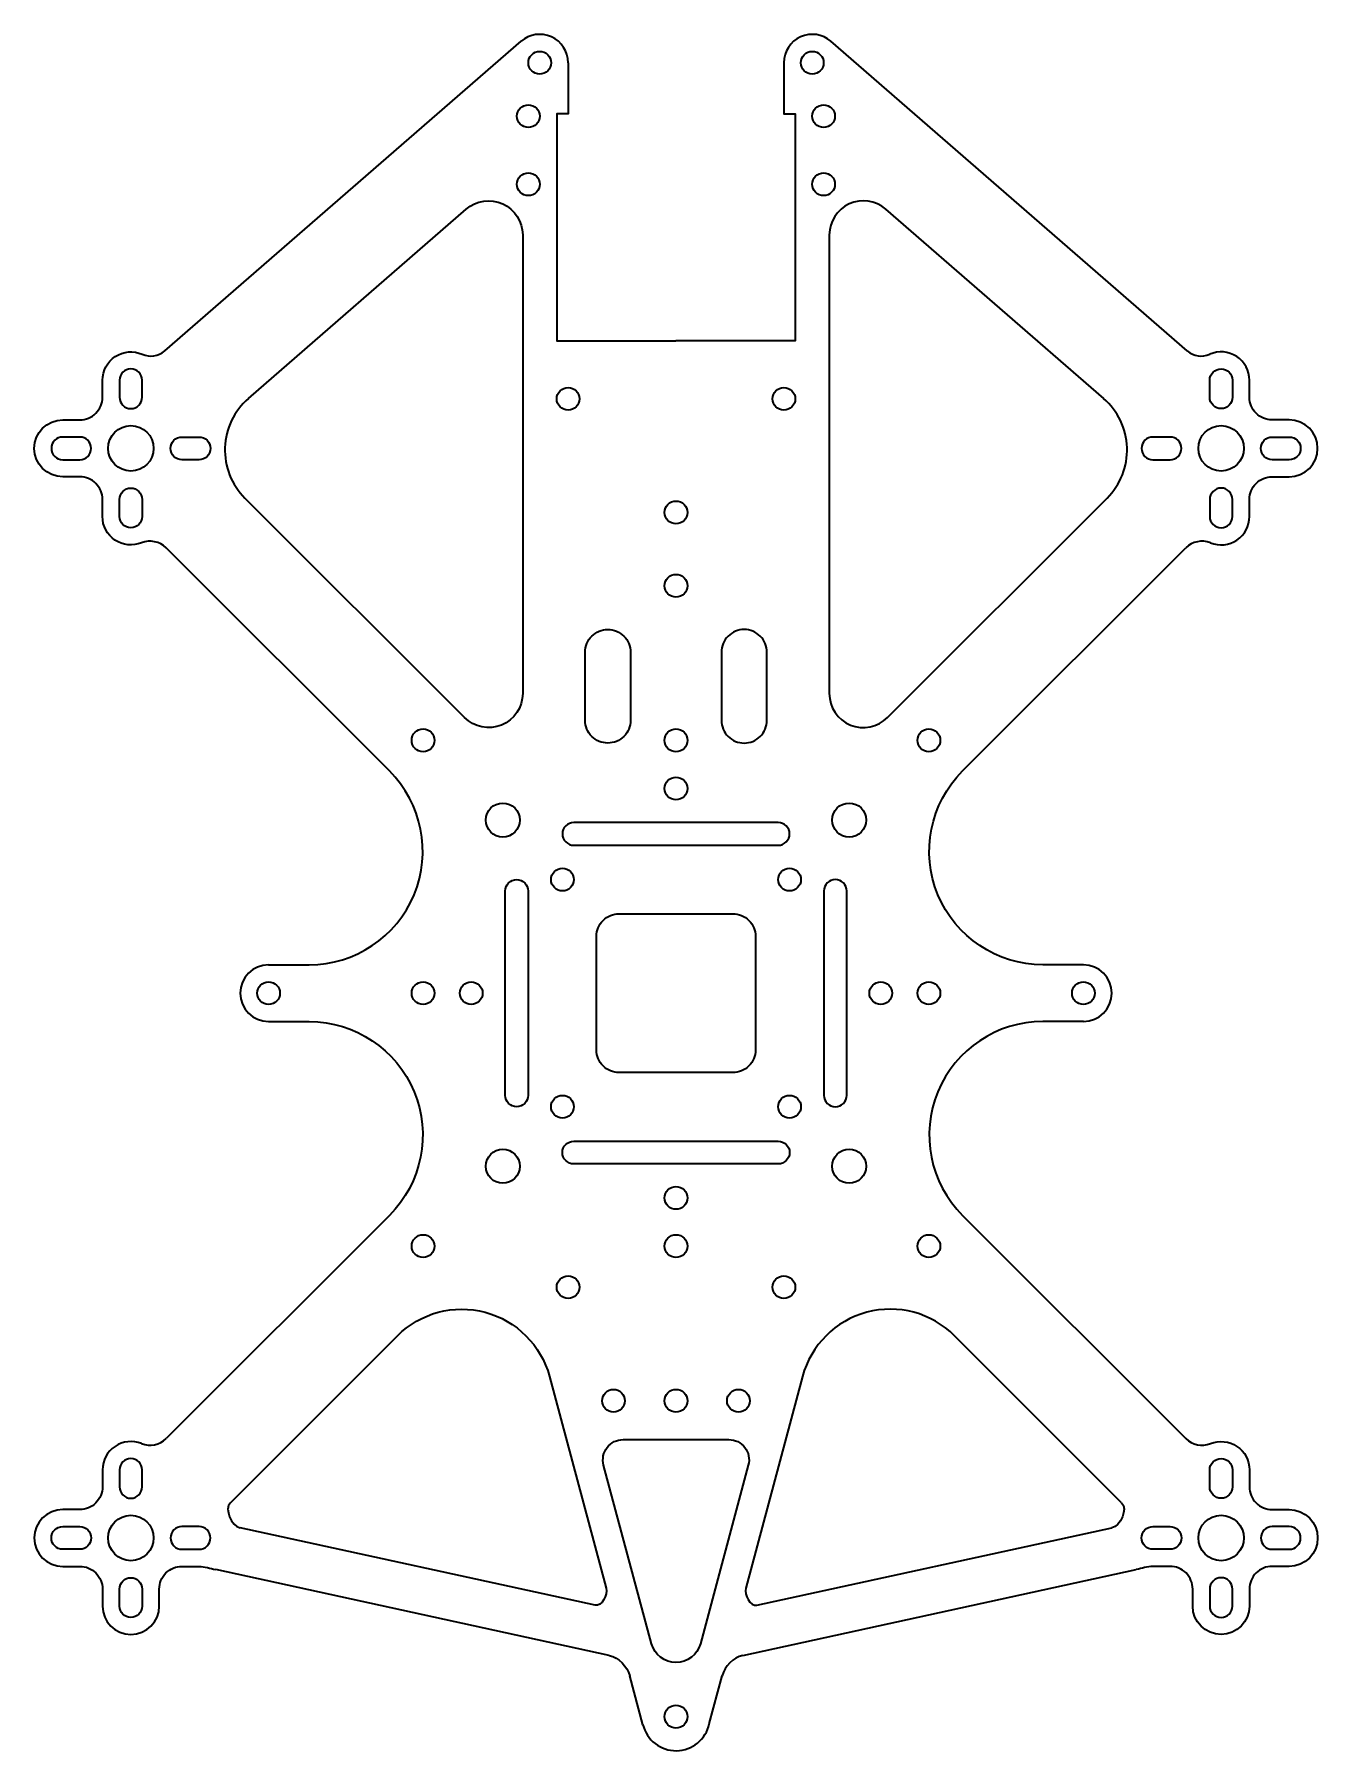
# Model space of a CAD drawing. Header units: millimetres. Extents: x -100 to 3453, y -129 to 1651.
# Drawn here: x 18.3 to 131.3, y 17.4 to 168.6 of the extents above; entities that cross this region are included whole.
import ezdxf
from ezdxf import colors
from ezdxf.entities.mleader import LeaderData, LeaderLine
from ezdxf.math import Vec2, Vec3

# ---------------------------------------------------------------- set-up
doc = ezdxf.new("R2010")
doc.units = ezdxf.units.MM
doc.styles.get("Standard").update_dxf_attribs({"font": 'arial.ttf'})

# ---------------------------------------------------------------- blocks, each defined once
blk = doc.blocks.new('*U5')
blk.add_circle((0, 0), 1)
blk = doc.blocks.new('*U6')
at = {"color": 0, "linetype": 'ByBlock', "lineweight": -2, "transparency": 16777216}
for p, rotation in [((52.57, 106.4), 90.00000000000001), ((52.57, 61.85), 180), ((97.11, 61.85), 270)]:
    blk.add_blockref('*U5', p, dxfattribs=dict(at, rotation=rotation))
blk.add_blockref('*U5', (97.11, 106.4), dxfattribs=at)
blk = doc.blocks.new('*U8')
blk.add_circle((0, 0), 1)
blk = doc.blocks.new('*U9')
at = {"color": 0, "linetype": 'ByBlock', "lineweight": -2, "transparency": 16777216}
for p, rotation in [((74.84, 106.4), 89.99999999999997), ((52.57, 84.13), 180), ((74.84, 61.85), 269.9999999999999)]:
    blk.add_blockref('*U8', p, dxfattribs=dict(at, rotation=rotation))
blk.add_blockref('*U8', (97.11, 84.13), dxfattribs=at)

msp = doc.modelspace()

# ---------------------------------------------------------------- linework, layer by layer
for p, q in [((71.93, 19.69), (70.77, 24)), ((77.77, 19.76), (78.91, 24))]:
    msp.add_line(p, q)
for points in [[(29.82, 140.71), (61.2, 167.98)], [(119.86, 140.71), (88.48, 167.98)], [(65.34, 166.09), (65.34, 161.59), (64.34, 161.59), (64.34, 141.59), (74.84, 141.59)], [(84.34, 166.09), (84.34, 161.59), (85.34, 161.59), (85.34, 141.59), (74.84, 141.59)], [(67.72, 30.21), (36.46, 37.03)], [(81.96, 30.21), (113.22, 37.03)], [(68.96, 25.8), (34.31, 33.35)], [(80.72, 25.8), (115.37, 33.35)]]:
    msp.add_lwpolyline(points)
for points in [[(37.19, 136.51), (56.37, 153.18, -0.643177), (61.34, 150.92), (61.34, 110.52, -0.668143), (56.22, 108.4), (36.88, 127.74)], [(112.5, 136.51), (93.31, 153.18, 0.643177), (88.34, 150.92), (88.34, 110.52, 0.668143), (93.46, 108.4), (112.8, 127.74)], [(27.78, 123.8, -0.531846), (24.34, 126.12), (24.34, 127.62, 0.414214), (22.34, 129.62), (20.84, 129.62, -1), (20.84, 134.62), (22.34, 134.62, 0.414214), (24.34, 136.62), (24.34, 138.12, -0.540871), (27.84, 140.41)], [(121.9, 123.8, 0.531846), (125.34, 126.12), (125.34, 127.62, -0.414214), (127.34, 129.62), (128.84, 129.62, 1), (128.84, 134.62), (127.34, 134.62, -0.414214), (125.34, 136.62), (125.34, 138.12, 0.540871), (121.84, 140.41)], [(38.97, 86.63), (42.54, 86.63, 0.668215), (49.61, 103.7), (29.94, 123.36)], [(110.71, 86.63), (107.14, 86.63, -0.668215), (100.07, 103.7), (119.74, 123.36)], [(38.97, 81.63), (42.54, 81.63, -0.668215), (49.61, 64.55), (29.94, 44.89)], [(110.71, 81.63), (107.14, 81.63, 0.668215), (100.07, 64.55), (119.74, 44.89)], [(35.6, 39.24), (50.32, 53.95, -0.577317), (63.7, 50.37), (68.7, 31.73)], [(114.08, 39.24), (99.36, 53.95, 0.577317), (85.98, 50.37), (80.98, 31.73)], [(27.78, 44.45, 0.531846), (24.34, 42.14), (24.34, 40.64, -0.414214), (22.34, 38.64), (20.84, 38.64, 1), (20.84, 33.64), (22.34, 33.64, -0.414214), (24.34, 31.64), (24.34, 30.14, 1), (29.34, 30.14), (29.34, 31.64, -0.414214), (31.34, 33.64), (32.84, 33.64)], [(121.9, 44.45, -0.531846), (125.34, 42.14), (125.34, 40.64, 0.414214), (127.34, 38.64), (128.84, 38.64, -1), (128.84, 33.64), (127.34, 33.64, 0.414214), (125.34, 31.64), (125.34, 30.14, -1), (120.34, 30.14), (120.34, 31.64, 0.414214), (118.34, 33.64), (116.84, 33.64)]]:
    msp.add_lwpolyline(points, format="xyb")
for points in [[(27.84, 136.62), (27.84, 138.12, 1), (25.84, 138.12), (25.84, 136.62, 1)], [(121.84, 136.62), (121.84, 138.12, -1), (123.84, 138.12), (123.84, 136.62, -1)], [(22.34, 133.12), (20.84, 133.12, 1), (20.84, 131.12), (22.34, 131.12, 1)], [(31.34, 133.12), (32.84, 133.12, -1), (32.84, 131.12), (31.34, 131.12, -1)], [(118.34, 133.12), (116.84, 133.12, 1), (116.84, 131.12), (118.34, 131.12, 1)], [(127.34, 133.12), (128.84, 133.12, -1), (128.84, 131.12), (127.34, 131.12, -1)], [(27.84, 127.62), (27.84, 126.12, -1), (25.84, 126.12), (25.84, 127.62, -1)], [(121.84, 127.62), (121.84, 126.12, 1), (123.84, 126.12), (123.84, 127.62, 1)], [(68.84, 116.16, -0.414214), (70.84, 114.16), (70.84, 108.16, -0.414214), (68.84, 106.16, -0.414214), (66.84, 108.16), (66.84, 114.16, -0.414214)], [(80.84, 116.16, 0.414214), (78.84, 114.16), (78.84, 108.16, 0.414214), (80.84, 106.16, 0.414214), (82.84, 108.16), (82.84, 114.16, 0.414214)], [(64.84, 98.16, 0.414214), (65.84, 97.16), (83.84, 97.16, 0.414214), (84.84, 98.16, 0.414214), (83.84, 99.16), (65.84, 99.16, 0.414214)], [(60.81, 94.13, -0.414214), (61.81, 93.13), (61.81, 75.13, -0.414214), (60.81, 74.13, -0.414214), (59.81, 75.13), (59.81, 93.13, -0.414214)], [(88.87, 94.13, 0.414214), (87.87, 93.13), (87.87, 75.13, 0.414214), (88.87, 74.13, 0.414214), (89.87, 75.13), (89.87, 93.13, 0.414214)], [(69.84, 91.13), (79.84, 91.13, -0.414214), (81.84, 89.13), (81.84, 79.13, -0.414214), (79.84, 77.13), (69.84, 77.13, -0.414214), (67.84, 79.13), (67.84, 89.13, -0.414214)], [(64.84, 70.09, -0.414214), (65.84, 71.09), (83.84, 71.09, -0.414214), (84.84, 70.09, -0.414214), (83.84, 69.09), (65.84, 69.09, -0.414214)], [(81.21, 42.56), (76.99, 26.82, -0.767327), (72.69, 26.82), (68.47, 42.56, -0.493145), (70.19, 44.81), (79.49, 44.81, -0.493145)], [(27.84, 40.64), (27.84, 42.14, 1), (25.84, 42.14), (25.84, 40.64, 1)], [(121.84, 40.64), (121.84, 42.14, -1), (123.84, 42.14), (123.84, 40.64, -1)], [(22.34, 35.14), (20.84, 35.14, -1), (20.84, 37.14), (22.34, 37.14, -1)], [(31.34, 35.14), (32.84, 35.14, 1), (32.84, 37.14), (31.34, 37.14, 1)], [(118.34, 35.14), (116.84, 35.14, -1), (116.84, 37.14), (118.34, 37.14, -1)], [(127.34, 35.14), (128.84, 35.14, 1), (128.84, 37.14), (127.34, 37.14, 1)], [(27.84, 31.64), (27.84, 30.14, -1), (25.84, 30.14), (25.84, 31.64, -1)], [(121.84, 31.64), (121.84, 30.14, 1), (123.84, 30.14), (123.84, 31.64, 1)]]:
    msp.add_lwpolyline(points, format="xyb", close=True)
for centre, radius in [((62.84, 166.09), 1), ((86.84, 166.09), 1), ((61.84, 161.38), 1), ((87.84, 161.38), 1), ((61.84, 155.38), 1), ((87.84, 155.38), 1), ((65.34, 136.48), 1), ((84.34, 136.48), 1), ((26.84, 132.12), 2), ((122.84, 132.12), 2), ((74.84, 126.48), 1), ((74.84, 120.02), 1), ((74.84, 102.16), 1), ((59.59, 99.38), 1.5), ((90.09, 99.38), 1.5), ((64.84, 94.13), 1), ((84.84, 94.13), 1), ((38.97, 84.13), 1), ((56.81, 84.13), 1), ((92.87, 84.13), 1), ((110.71, 84.13), 1), ((64.84, 74.13), 1), ((84.84, 74.13), 1), ((59.59, 68.88), 1.5), ((90.09, 68.88), 1.5), ((74.84, 66.09), 1), ((65.34, 58.23), 1), ((84.34, 58.23), 1), ((69.34, 48.23), 1), ((74.84, 48.23), 1), ((80.34, 48.23), 1), ((26.84, 36.14), 2), ((122.84, 36.14), 2), ((74.84, 20.4), 1)]:
    msp.add_circle(centre, radius)
for centre, radius, start, end in [((62.84, 166.09), 2.5, 0, 130.9928), ((86.84, 166.09), 2.5, 49.0072, 180), ((28.59, 142.12), 1.87, 246.3693, 310.9928), ((121.09, 142.12), 1.87, 229.0072, 293.6307), ((41.12, 131.98), 6, 130.9928, 225.0057), ((108.56, 131.98), 6, 314.9943, 49.0072), ((28.53, 121.94), 2, 45.0057, 112.0244), ((121.15, 121.94), 2, 67.9756, 134.9943), ((38.97, 84.13), 2.5, 90, 270), ((110.71, 84.13), 2.5, 270, 90), ((28.53, 46.31), 2, 247.9756, 314.9943), ((121.15, 46.31), 2, 225.0057, 292.0244), ((74.84, 20.4), 3, 193.6859, 347.7145)]:
    msp.add_arc(centre, radius, start, end)
for points in [[(35.6, 39.24), (35.04, 38.68), (35.69, 37.2), (36.46, 37.03)], [(114.08, 39.24), (114.64, 38.68), (113.99, 37.2), (113.22, 37.03)], [(32.84, 33.64), (33.34, 33.64), (33.82, 33.45), (34.31, 33.35)], [(116.84, 33.64), (116.34, 33.64), (115.86, 33.45), (115.37, 33.35)], [(68.7, 31.73), (68.86, 31.15), (68.31, 30.09), (67.72, 30.21)], [(80.98, 31.73), (80.82, 31.15), (81.37, 30.09), (81.96, 30.21)], [(68.96, 25.8), (69.79, 25.62), (70.55, 24.82), (70.77, 24)], [(80.72, 25.8), (79.89, 25.62), (79.13, 24.82), (78.91, 24)]]:
    msp.add_open_spline(points, degree=3)

# ---------------------------------------------------------------- block references
for name in ['*U6', '*U9']:
    msp.add_blockref(name, (0, 0))

# ---------------------------------------------------------------- leaders
ml = msp.add_multileader_mtext('Standard')
ml.set_content('', color=256)
ml.set_leader_properties()
ml.build(insert=Vec2(0, 0))
ctx = ml.context
ctx.base_point, ctx.plane_origin = Vec3(3451.05, 1649.4), Vec3(3473.1, 1658.73)
ctx.text_align_type = 2
notes = []
notes.append((ctx, [(0, (0, 0, 0), (0, 0), (1, 0), 1, [])]))
ctx.mtext.insert, ctx.mtext.alignment, ctx.mtext.flow_direction = Vec3(3453.05, 1651.4), 3, 5
for ctx, leaders in notes:
    for number, flags, end, landing, length, lines in leaders:
        leader = LeaderData()
        leader.index, (leader.has_last_leader_line, leader.has_dogleg_vector, leader.attachment_direction) = number, flags
        leader.last_leader_point, leader.dogleg_vector, leader.dogleg_length = Vec3(end), Vec3(landing), length
        for number, points, colour, breaks in lines:
            line = LeaderLine()
            line.index, line.vertices, line.color, line.breaks = number, Vec3.list(points), colors.encode_raw_color(colour), breaks
            leader.lines.append(line)
        ctx.leaders.append(leader)

doc.saveas('drawing.dxf')
